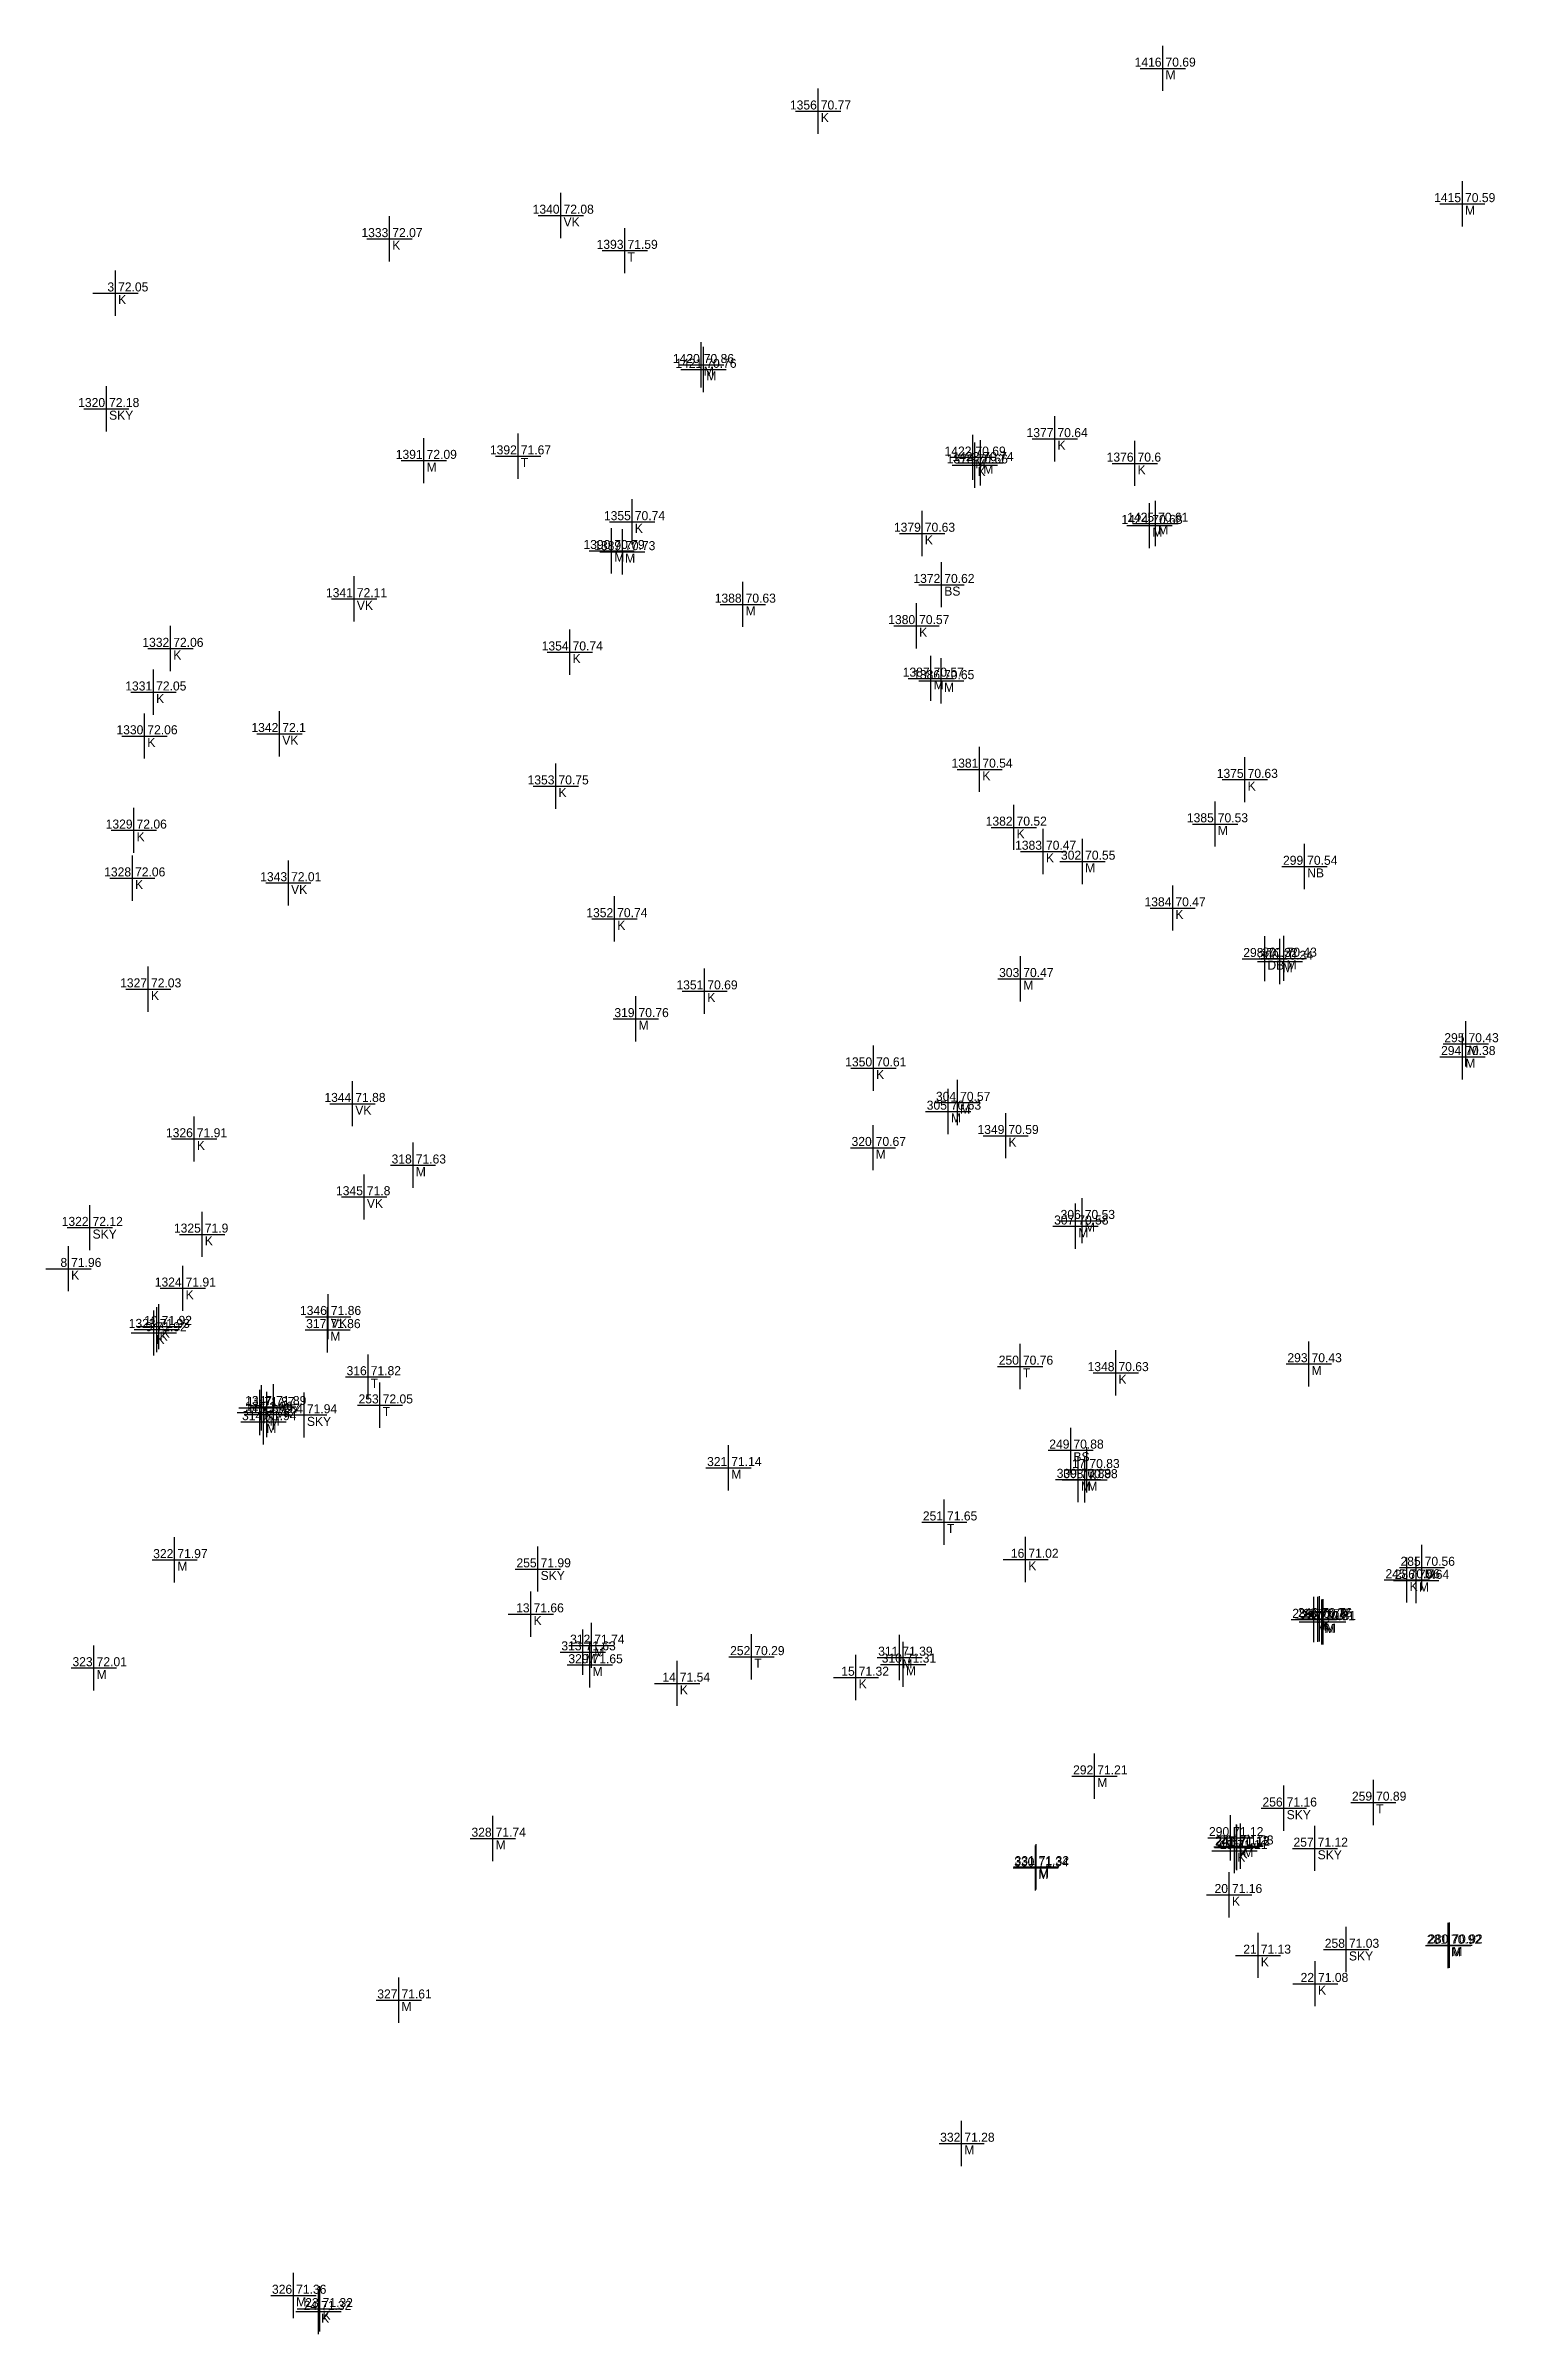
# Model space of a CAD drawing. Header units: metres. Extents: x 152719 to 152886, y 6408449 to 6408667.
# Drawn here: x 152788 to 152820.1, y 6408580.9 to 6408631.6 of the extents above; entities that cross this region are included whole.
import ezdxf
from ezdxf.enums import TextEntityAlignment as Align

# ---------------------------------------------------------------- set-up
doc = ezdxf.new("R2010")
doc.units = ezdxf.units.M
doc.header["$PDMODE"] = 2
doc.header["$PDSIZE"] = 0.5
for name, color, linetype in [('BS', 7, 'Continuous'), ('DB', 7, 'Continuous'), ('K', 7, 'Continuous'), ('M', 7, 'Continuous'), ('NB', 7, 'Continuous'), ('pntdesc', 1, 'Continuous'), ('pntelev', 2, 'Continuous'), ('pntno', 3, 'Continuous'), ('SKY', 7, 'Continuous'), ('T', 7, 'Continuous'), ('VK', 7, 'Continuous')]:
    doc.layers.add(name, color=color, linetype=linetype)

# ---------------------------------------------------------------- blocks, each defined once
blk = doc.blocks.new('meas')
at = {"color": 0}
blk.add_point((0, 0), dxfattribs=at)
at = {"layer": 'pntdesc'}
blk.add_attdef('PNTDESC', text='', height=1, dxfattribs=at).set_placement((0.3, -0.21), align=Align.TOP_LEFT)
at = {"layer": 'pntelev'}
blk.add_attdef('PNTELEV', (0.3, 0.19), '', height=1, dxfattribs=at)
at = {"layer": 'pntno'}
blk.add_attdef('PNTNO', text='', height=1, dxfattribs=at).set_placement((-0.14, 0.19), align=Align.RIGHT)

msp = doc.modelspace()

# ---------------------------------------------------------------- block references
at = {"layer": 'BS', "xscale": 0.2, "yscale": 0.2, "zscale": 0.2}
for p, values in [((152807.831, 6408619.656, 70.624), {'PNTNO': '1372', 'PNTELEV': '70.62', 'PNTDESC': 'BS'}), ((152810.687, 6408600.503, 70.877), {'PNTNO': '249', 'PNTELEV': '70.88', 'PNTDESC': 'BS'})]:
    msp.add_blockref('meas', p, dxfattribs=at).add_auto_attribs(values)
at = {"layer": 'DB', "xscale": 0.2, "yscale": 0.2, "zscale": 0.2}
msp.add_blockref('meas', (152814.977, 6408611.38, 70.32), dxfattribs=at).add_auto_attribs({'PNTNO': '298', 'PNTELEV': '70.32', 'PNTDESC': 'DB'})
at = {"layer": 'K', "xscale": 0.2, "yscale": 0.2, "zscale": 0.2}
for p, values in [((152805.101, 6408630.132, 70.77), {'PNTNO': '1356', 'PNTELEV': '70.77', 'PNTDESC': 'K'}), ((152795.625, 6408627.308, 72.069), {'PNTNO': '1333', 'PNTELEV': '72.07', 'PNTDESC': 'K'}), ((152789.562, 6408626.106, 72.052), {'PNTNO': '3', 'PNTELEV': '72.05', 'PNTDESC': 'K'}), ((152810.334, 6408622.883, 70.641), {'PNTNO': '1377', 'PNTELEV': '70.64', 'PNTDESC': 'K'}), ((152808.568, 6408622.3, 70.659), {'PNTNO': '1378', 'PNTELEV': '70.66', 'PNTDESC': 'K'}), ((152812.105, 6408622.341, 70.6), {'PNTNO': '1376', 'PNTELEV': '70.6', 'PNTDESC': 'K'}), ((152800.988, 6408621.045, 70.742), {'PNTNO': '1355', 'PNTELEV': '70.74', 'PNTDESC': 'K'}), ((152807.401, 6408620.789, 70.633), {'PNTNO': '1379', 'PNTELEV': '70.63', 'PNTDESC': 'K'}), ((152807.275, 6408618.746, 70.566), {'PNTNO': '1380', 'PNTELEV': '70.57', 'PNTDESC': 'K'}), ((152790.781, 6408618.242, 72.063), {'PNTNO': '1332', 'PNTELEV': '72.06', 'PNTDESC': 'K'}), ((152799.612, 6408618.163, 70.742), {'PNTNO': '1354', 'PNTELEV': '70.74', 'PNTDESC': 'K'}), ((152790.403, 6408617.277, 72.053), {'PNTNO': '1331', 'PNTELEV': '72.05', 'PNTDESC': 'K'}), ((152790.208, 6408616.308, 72.055), {'PNTNO': '1330', 'PNTELEV': '72.06', 'PNTDESC': 'K'}), ((152808.673, 6408615.57, 70.54), {'PNTNO': '1381', 'PNTELEV': '70.54', 'PNTDESC': 'K'}), ((152814.539, 6408615.343, 70.632), {'PNTNO': '1375', 'PNTELEV': '70.63', 'PNTDESC': 'K'}), ((152799.3, 6408615.199, 70.753), {'PNTNO': '1353', 'PNTELEV': '70.75', 'PNTDESC': 'K'}), ((152809.43, 6408614.286, 70.519), {'PNTNO': '1382', 'PNTELEV': '70.52', 'PNTDESC': 'K'}), ((152789.97, 6408614.221, 72.059), {'PNTNO': '1329', 'PNTELEV': '72.06', 'PNTDESC': 'K'}), ((152810.08, 6408613.753, 70.466), {'PNTNO': '1383', 'PNTELEV': '70.47', 'PNTDESC': 'K'}), ((152789.937, 6408613.163, 72.058), {'PNTNO': '1328', 'PNTELEV': '72.06', 'PNTDESC': 'K'}), ((152800.598, 6408612.261, 70.738), {'PNTNO': '1352', 'PNTELEV': '70.74', 'PNTDESC': 'K'}), ((152812.942, 6408612.501, 70.468), {'PNTNO': '1384', 'PNTELEV': '70.47', 'PNTDESC': 'K'}), ((152790.29, 6408610.708, 72.033), {'PNTNO': '1327', 'PNTELEV': '72.03', 'PNTDESC': 'K'}), ((152802.592, 6408610.664, 70.694), {'PNTNO': '1351', 'PNTELEV': '70.69', 'PNTDESC': 'K'}), ((152806.324, 6408608.96, 70.611), {'PNTNO': '1350', 'PNTELEV': '70.61', 'PNTDESC': 'K'}), ((152791.303, 6408607.392, 71.91), {'PNTNO': '1326', 'PNTELEV': '71.91', 'PNTDESC': 'K'}), ((152809.249, 6408607.464, 70.586), {'PNTNO': '1349', 'PNTELEV': '70.59', 'PNTDESC': 'K'}), ((152791.479, 6408605.282, 71.899), {'PNTNO': '1325', 'PNTELEV': '71.9', 'PNTDESC': 'K'}), ((152788.523, 6408604.522, 71.959), {'PNTNO': '8', 'PNTELEV': '71.96', 'PNTDESC': 'K'}), ((152791.055, 6408604.088, 71.913), {'PNTNO': '1324', 'PNTELEV': '71.91', 'PNTDESC': 'K'}), ((152790.479, 6408603.173, 71.928), {'PNTNO': '1323', 'PNTELEV': '71.93', 'PNTDESC': 'K'}), ((152790.526, 6408603.24, 71.921), {'PNTNO': '10', 'PNTELEV': '71.92', 'PNTDESC': 'K'}), ((152790.41, 6408603.1, 71.919), {'PNTNO': '9', 'PNTELEV': '71.92', 'PNTDESC': 'K'}), ((152811.683, 6408602.217, 70.628), {'PNTNO': '1348', 'PNTELEV': '70.63', 'PNTDESC': 'K'}), ((152792.757, 6408601.341, 71.859), {'PNTNO': '12', 'PNTELEV': '71.86', 'PNTDESC': 'K'}), ((152792.794, 6408601.443, 71.865), {'PNTNO': '11', 'PNTELEV': '71.87', 'PNTDESC': 'K'}), ((152811.04, 6408600.073, 70.829), {'PNTNO': '17', 'PNTELEV': '70.83', 'PNTDESC': 'K'}), ((152809.69, 6408598.088, 71.024), {'PNTNO': '16', 'PNTELEV': '71.02', 'PNTDESC': 'K'}), ((152818.121, 6408597.635, 70.563), {'PNTNO': '245', 'PNTELEV': '70.56', 'PNTDESC': 'K'}), ((152798.749, 6408596.88, 71.658), {'PNTNO': '13', 'PNTELEV': '71.66', 'PNTDESC': 'K'}), ((152816.153, 6408596.764, 70.767), {'PNTNO': '18', 'PNTELEV': '70.77', 'PNTDESC': 'K'}), ((152816.185, 6408596.776, 70.761), {'PNTNO': '246', 'PNTELEV': '70.76', 'PNTDESC': 'K'}), ((152801.983, 6408595.347, 71.539), {'PNTNO': '14', 'PNTELEV': '71.54', 'PNTDESC': 'K'}), ((152805.939, 6408595.477, 71.32), {'PNTNO': '15', 'PNTELEV': '71.32', 'PNTDESC': 'K'}), ((152814.311, 6408591.644, 71.109), {'PNTNO': '19', 'PNTELEV': '71.11', 'PNTDESC': 'K'}), ((152814.351, 6408591.727, 71.13), {'PNTNO': '247', 'PNTELEV': '71.13', 'PNTDESC': 'K'}), ((152814.363, 6408591.715, 71.115), {'PNTNO': '248', 'PNTELEV': '71.12', 'PNTDESC': 'K'}), ((152814.193, 6408590.67, 71.158), {'PNTNO': '20', 'PNTELEV': '71.16', 'PNTDESC': 'K'}), ((152814.829, 6408589.328, 71.125), {'PNTNO': '21', 'PNTELEV': '71.13', 'PNTDESC': 'K'}), ((152816.096, 6408588.702, 71.08), {'PNTNO': '22', 'PNTELEV': '71.08', 'PNTDESC': 'K'}), ((152794.051, 6408581.446, 71.32), {'PNTNO': '24', 'PNTELEV': '71.32', 'PNTDESC': 'K'}), ((152794.085, 6408581.508, 71.32), {'PNTNO': '23', 'PNTELEV': '71.32', 'PNTDESC': 'K'})]:
    msp.add_blockref('meas', p, dxfattribs=at).add_auto_attribs(values)
at = {"layer": 'M', "xscale": 0.2, "yscale": 0.2, "zscale": 0.2}
for p, values in [((152812.723, 6408631.08, 70.693), {'PNTNO': '1416', 'PNTELEV': '70.69', 'PNTDESC': 'M'}), ((152819.347, 6408628.082, 70.588), {'PNTNO': '1415', 'PNTELEV': '70.59', 'PNTDESC': 'M'}), ((152802.513, 6408624.522, 70.858), {'PNTNO': '1420', 'PNTELEV': '70.86', 'PNTDESC': 'M'}), ((152802.568, 6408624.416, 70.76), {'PNTNO': '1421', 'PNTELEV': '70.76', 'PNTDESC': 'M'}), ((152796.384, 6408622.401, 72.09), {'PNTNO': '1391', 'PNTELEV': '72.09', 'PNTDESC': 'M'}), ((152808.52, 6408622.474, 70.692), {'PNTNO': '1422', 'PNTELEV': '70.69', 'PNTDESC': 'M'}), ((152808.694, 6408622.352, 70.742), {'PNTNO': '1423', 'PNTELEV': '70.74', 'PNTDESC': 'M'}), ((152812.431, 6408620.963, 70.68), {'PNTNO': '1424', 'PNTELEV': '70.68', 'PNTDESC': 'M'}), ((152812.56, 6408621.011, 70.608), {'PNTNO': '1425', 'PNTELEV': '70.61', 'PNTDESC': 'M'}), ((152800.536, 6408620.407, 70.792), {'PNTNO': '1390', 'PNTELEV': '70.79', 'PNTDESC': 'M'}), ((152800.773, 6408620.382, 70.729), {'PNTNO': '1389', 'PNTELEV': '70.73', 'PNTDESC': 'M'}), ((152803.438, 6408619.22, 70.629), {'PNTNO': '1388', 'PNTELEV': '70.63', 'PNTDESC': 'M'}), ((152807.595, 6408617.583, 70.575), {'PNTNO': '1387', 'PNTELEV': '70.57', 'PNTDESC': 'M'}), ((152807.826, 6408617.527, 70.647), {'PNTNO': '1386', 'PNTELEV': '70.65', 'PNTDESC': 'M'}), ((152813.879, 6408614.361, 70.529), {'PNTNO': '1385', 'PNTELEV': '70.53', 'PNTDESC': 'M'}), ((152810.946, 6408613.533, 70.549), {'PNTNO': '302', 'PNTELEV': '70.55', 'PNTDESC': 'M'}), ((152815.314, 6408611.32, 70.34), {'PNTNO': '300', 'PNTELEV': '70.34', 'PNTDESC': 'M'}), ((152815.401, 6408611.388, 70.427), {'PNTNO': '301', 'PNTELEV': '70.43', 'PNTDESC': 'M'}), ((152809.578, 6408610.936, 70.473), {'PNTNO': '303', 'PNTELEV': '70.47', 'PNTDESC': 'M'}), ((152801.07, 6408610.05, 70.759), {'PNTNO': '319', 'PNTELEV': '70.76', 'PNTDESC': 'M'}), ((152819.351, 6408609.211, 70.376), {'PNTNO': '294', 'PNTELEV': '70.38', 'PNTDESC': 'M'}), ((152819.423, 6408609.495, 70.431), {'PNTNO': '295', 'PNTELEV': '70.43', 'PNTDESC': 'M'}), ((152808.181, 6408608.197, 70.571), {'PNTNO': '304', 'PNTELEV': '70.57', 'PNTDESC': 'M'}), ((152807.977, 6408608.002, 70.63), {'PNTNO': '305', 'PNTELEV': '70.63', 'PNTDESC': 'M'}), ((152806.315, 6408607.199, 70.674), {'PNTNO': '320', 'PNTELEV': '70.67', 'PNTDESC': 'M'}), ((152796.144, 6408606.811, 71.626), {'PNTNO': '318', 'PNTELEV': '71.63', 'PNTDESC': 'M'}), ((152810.794, 6408605.461, 70.578), {'PNTNO': '307', 'PNTELEV': '70.58', 'PNTDESC': 'M'}), ((152810.938, 6408605.584, 70.528), {'PNTNO': '306', 'PNTELEV': '70.53', 'PNTDESC': 'M'}), ((152794.255, 6408603.169, 71.858), {'PNTNO': '317', 'PNTELEV': '71.86', 'PNTDESC': 'M'}), ((152815.953, 6408602.414, 70.43), {'PNTNO': '293', 'PNTELEV': '70.43', 'PNTDESC': 'M'}), ((152792.837, 6408601.132, 71.94), {'PNTNO': '314', 'PNTELEV': '71.94', 'PNTDESC': 'M'}), ((152792.91, 6408601.294, 71.968), {'PNTNO': '315', 'PNTELEV': '71.97', 'PNTDESC': 'M'}), ((152803.121, 6408600.117, 71.141), {'PNTNO': '321', 'PNTELEV': '71.14', 'PNTDESC': 'M'}), ((152810.852, 6408599.856, 70.887), {'PNTNO': '309', 'PNTELEV': '70.89', 'PNTDESC': 'M'}), ((152810.996, 6408599.849, 70.877), {'PNTNO': '308', 'PNTELEV': '70.88', 'PNTDESC': 'M'}), ((152790.872, 6408598.08, 71.968), {'PNTNO': '322', 'PNTELEV': '71.97', 'PNTDESC': 'M'}), ((152818.327, 6408597.621, 70.635), {'PNTNO': '286', 'PNTELEV': '70.64', 'PNTDESC': 'M'}), ((152818.454, 6408597.91, 70.557), {'PNTNO': '285', 'PNTELEV': '70.56', 'PNTDESC': 'M'}), ((152816.061, 6408596.758, 70.778), {'PNTNO': '289', 'PNTELEV': '70.78', 'PNTDESC': 'M'}), ((152816.239, 6408596.705, 70.809), {'PNTNO': '288', 'PNTELEV': '70.81', 'PNTDESC': 'M'}), ((152816.268, 6408596.71, 70.809), {'PNTNO': '287', 'PNTELEV': '70.81', 'PNTDESC': 'M'}), ((152799.898, 6408596.039, 71.633), {'PNTNO': '313', 'PNTELEV': '71.63', 'PNTDESC': 'M'}), ((152800.091, 6408596.187, 71.743), {'PNTNO': '312', 'PNTELEV': '71.74', 'PNTDESC': 'M'}), ((152789.087, 6408595.688, 72.011), {'PNTNO': '323', 'PNTELEV': '72.01', 'PNTDESC': 'M'}), ((152800.053, 6408595.754, 71.649), {'PNTNO': '329', 'PNTELEV': '71.65', 'PNTDESC': 'M'}), ((152806.904, 6408595.921, 71.385), {'PNTNO': '311', 'PNTELEV': '71.39', 'PNTDESC': 'M'}), ((152806.982, 6408595.768, 71.312), {'PNTNO': '310', 'PNTELEV': '71.31', 'PNTDESC': 'M'}), ((152811.214, 6408593.295, 71.214), {'PNTNO': '292', 'PNTELEV': '71.21', 'PNTDESC': 'M'}), ((152797.91, 6408591.916, 71.74), {'PNTNO': '328', 'PNTELEV': '71.74', 'PNTDESC': 'M'}), ((152814.219, 6408591.929, 71.12), {'PNTNO': '290', 'PNTELEV': '71.12', 'PNTDESC': 'M'}), ((152814.444, 6408591.745, 71.232), {'PNTNO': '291', 'PNTELEV': '71.23', 'PNTDESC': 'M'}), ((152809.911, 6408591.262, 71.335), {'PNTNO': '330', 'PNTELEV': '71.34', 'PNTDESC': 'M'}), ((152809.921, 6408591.287, 71.321), {'PNTNO': '331', 'PNTELEV': '71.32', 'PNTDESC': 'M'}), ((152819.036, 6408589.546, 70.92), {'PNTNO': '281', 'PNTELEV': '70.92', 'PNTDESC': 'M'}), ((152819.065, 6408589.555, 70.917), {'PNTNO': '280', 'PNTELEV': '70.92', 'PNTDESC': 'M'}), ((152795.828, 6408588.337, 71.606), {'PNTNO': '327', 'PNTELEV': '71.61', 'PNTDESC': 'M'}), ((152808.275, 6408585.167, 71.283), {'PNTNO': '332', 'PNTELEV': '71.28', 'PNTDESC': 'M'}), ((152793.499, 6408581.803, 71.363), {'PNTNO': '326', 'PNTELEV': '71.36', 'PNTDESC': 'M'})]:
    msp.add_blockref('meas', p, dxfattribs=at).add_auto_attribs(values)
at = {"layer": 'NB', "xscale": 0.2, "yscale": 0.2, "zscale": 0.2}
msp.add_blockref('meas', (152815.856, 6408613.42, 70.544), dxfattribs=at).add_auto_attribs({'PNTNO': '299', 'PNTELEV': '70.54', 'PNTDESC': 'NB'})
at = {"layer": 'SKY', "xscale": 0.2, "yscale": 0.2, "zscale": 0.2}
for p, values in [((152789.362, 6408623.548, 72.181), {'PNTNO': '1320', 'PNTELEV': '72.18', 'PNTDESC': 'SKY'}), ((152788.997, 6408605.43, 72.118), {'PNTNO': '1322', 'PNTELEV': '72.12', 'PNTDESC': 'SKY'}), ((152793.737, 6408601.285, 71.938), {'PNTNO': '254', 'PNTELEV': '71.94', 'PNTDESC': 'SKY'}), ((152798.905, 6408597.876, 71.99), {'PNTNO': '255', 'PNTELEV': '71.99', 'PNTDESC': 'SKY'}), ((152815.402, 6408592.584, 71.16), {'PNTNO': '256', 'PNTELEV': '71.16', 'PNTDESC': 'SKY'}), ((152816.088, 6408591.696, 71.117), {'PNTNO': '257', 'PNTELEV': '71.12', 'PNTDESC': 'SKY'}), ((152816.779, 6408589.458, 71.026), {'PNTNO': '258', 'PNTELEV': '71.03', 'PNTDESC': 'SKY'})]:
    msp.add_blockref('meas', p, dxfattribs=at).add_auto_attribs(values)
at = {"layer": 'T', "xscale": 0.2, "yscale": 0.2, "zscale": 0.2}
for p, values in [((152800.826, 6408627.048, 71.59), {'PNTNO': '1393', 'PNTELEV': '71.59', 'PNTDESC': 'T'}), ((152798.467, 6408622.501, 71.673), {'PNTNO': '1392', 'PNTELEV': '71.67', 'PNTDESC': 'T'}), ((152795.148, 6408602.127, 71.816), {'PNTNO': '316', 'PNTELEV': '71.82', 'PNTDESC': 'T'}), ((152809.57, 6408602.36, 70.762), {'PNTNO': '250', 'PNTELEV': '70.76', 'PNTDESC': 'T'}), ((152795.413, 6408601.503, 72.05), {'PNTNO': '253', 'PNTELEV': '72.05', 'PNTDESC': 'T'}), ((152807.892, 6408598.914, 71.649), {'PNTNO': '251', 'PNTELEV': '71.65', 'PNTDESC': 'T'}), ((152803.63, 6408595.933, 70.287), {'PNTNO': '252', 'PNTELEV': '70.29', 'PNTDESC': 'T'}), ((152817.38, 6408592.713, 70.886), {'PNTNO': '259', 'PNTELEV': '70.89', 'PNTDESC': 'T'})]:
    msp.add_blockref('meas', p, dxfattribs=at).add_auto_attribs(values)
at = {"layer": 'VK', "xscale": 0.2, "yscale": 0.2, "zscale": 0.2}
for p, values in [((152799.412, 6408627.826, 72.081), {'PNTNO': '1340', 'PNTELEV': '72.08', 'PNTDESC': 'VK'}), ((152794.841, 6408619.341, 72.111), {'PNTNO': '1341', 'PNTELEV': '72.11', 'PNTDESC': 'VK'}), ((152793.193, 6408616.358, 72.102), {'PNTNO': '1342', 'PNTELEV': '72.1', 'PNTDESC': 'VK'}), ((152793.387, 6408613.057, 72.008), {'PNTNO': '1343', 'PNTELEV': '72.01', 'PNTDESC': 'VK'}), ((152794.807, 6408608.173, 71.875), {'PNTNO': '1344', 'PNTELEV': '71.88', 'PNTDESC': 'VK'}), ((152795.063, 6408606.109, 71.801), {'PNTNO': '1345', 'PNTELEV': '71.8', 'PNTDESC': 'VK'}), ((152794.267, 6408603.46, 71.857), {'PNTNO': '1346', 'PNTELEV': '71.86', 'PNTDESC': 'VK'}), ((152793.055, 6408601.467, 71.885), {'PNTNO': '1347', 'PNTELEV': '71.89', 'PNTDESC': 'VK'})]:
    msp.add_blockref('meas', p, dxfattribs=at).add_auto_attribs(values)

doc.saveas('drawing.dxf')
